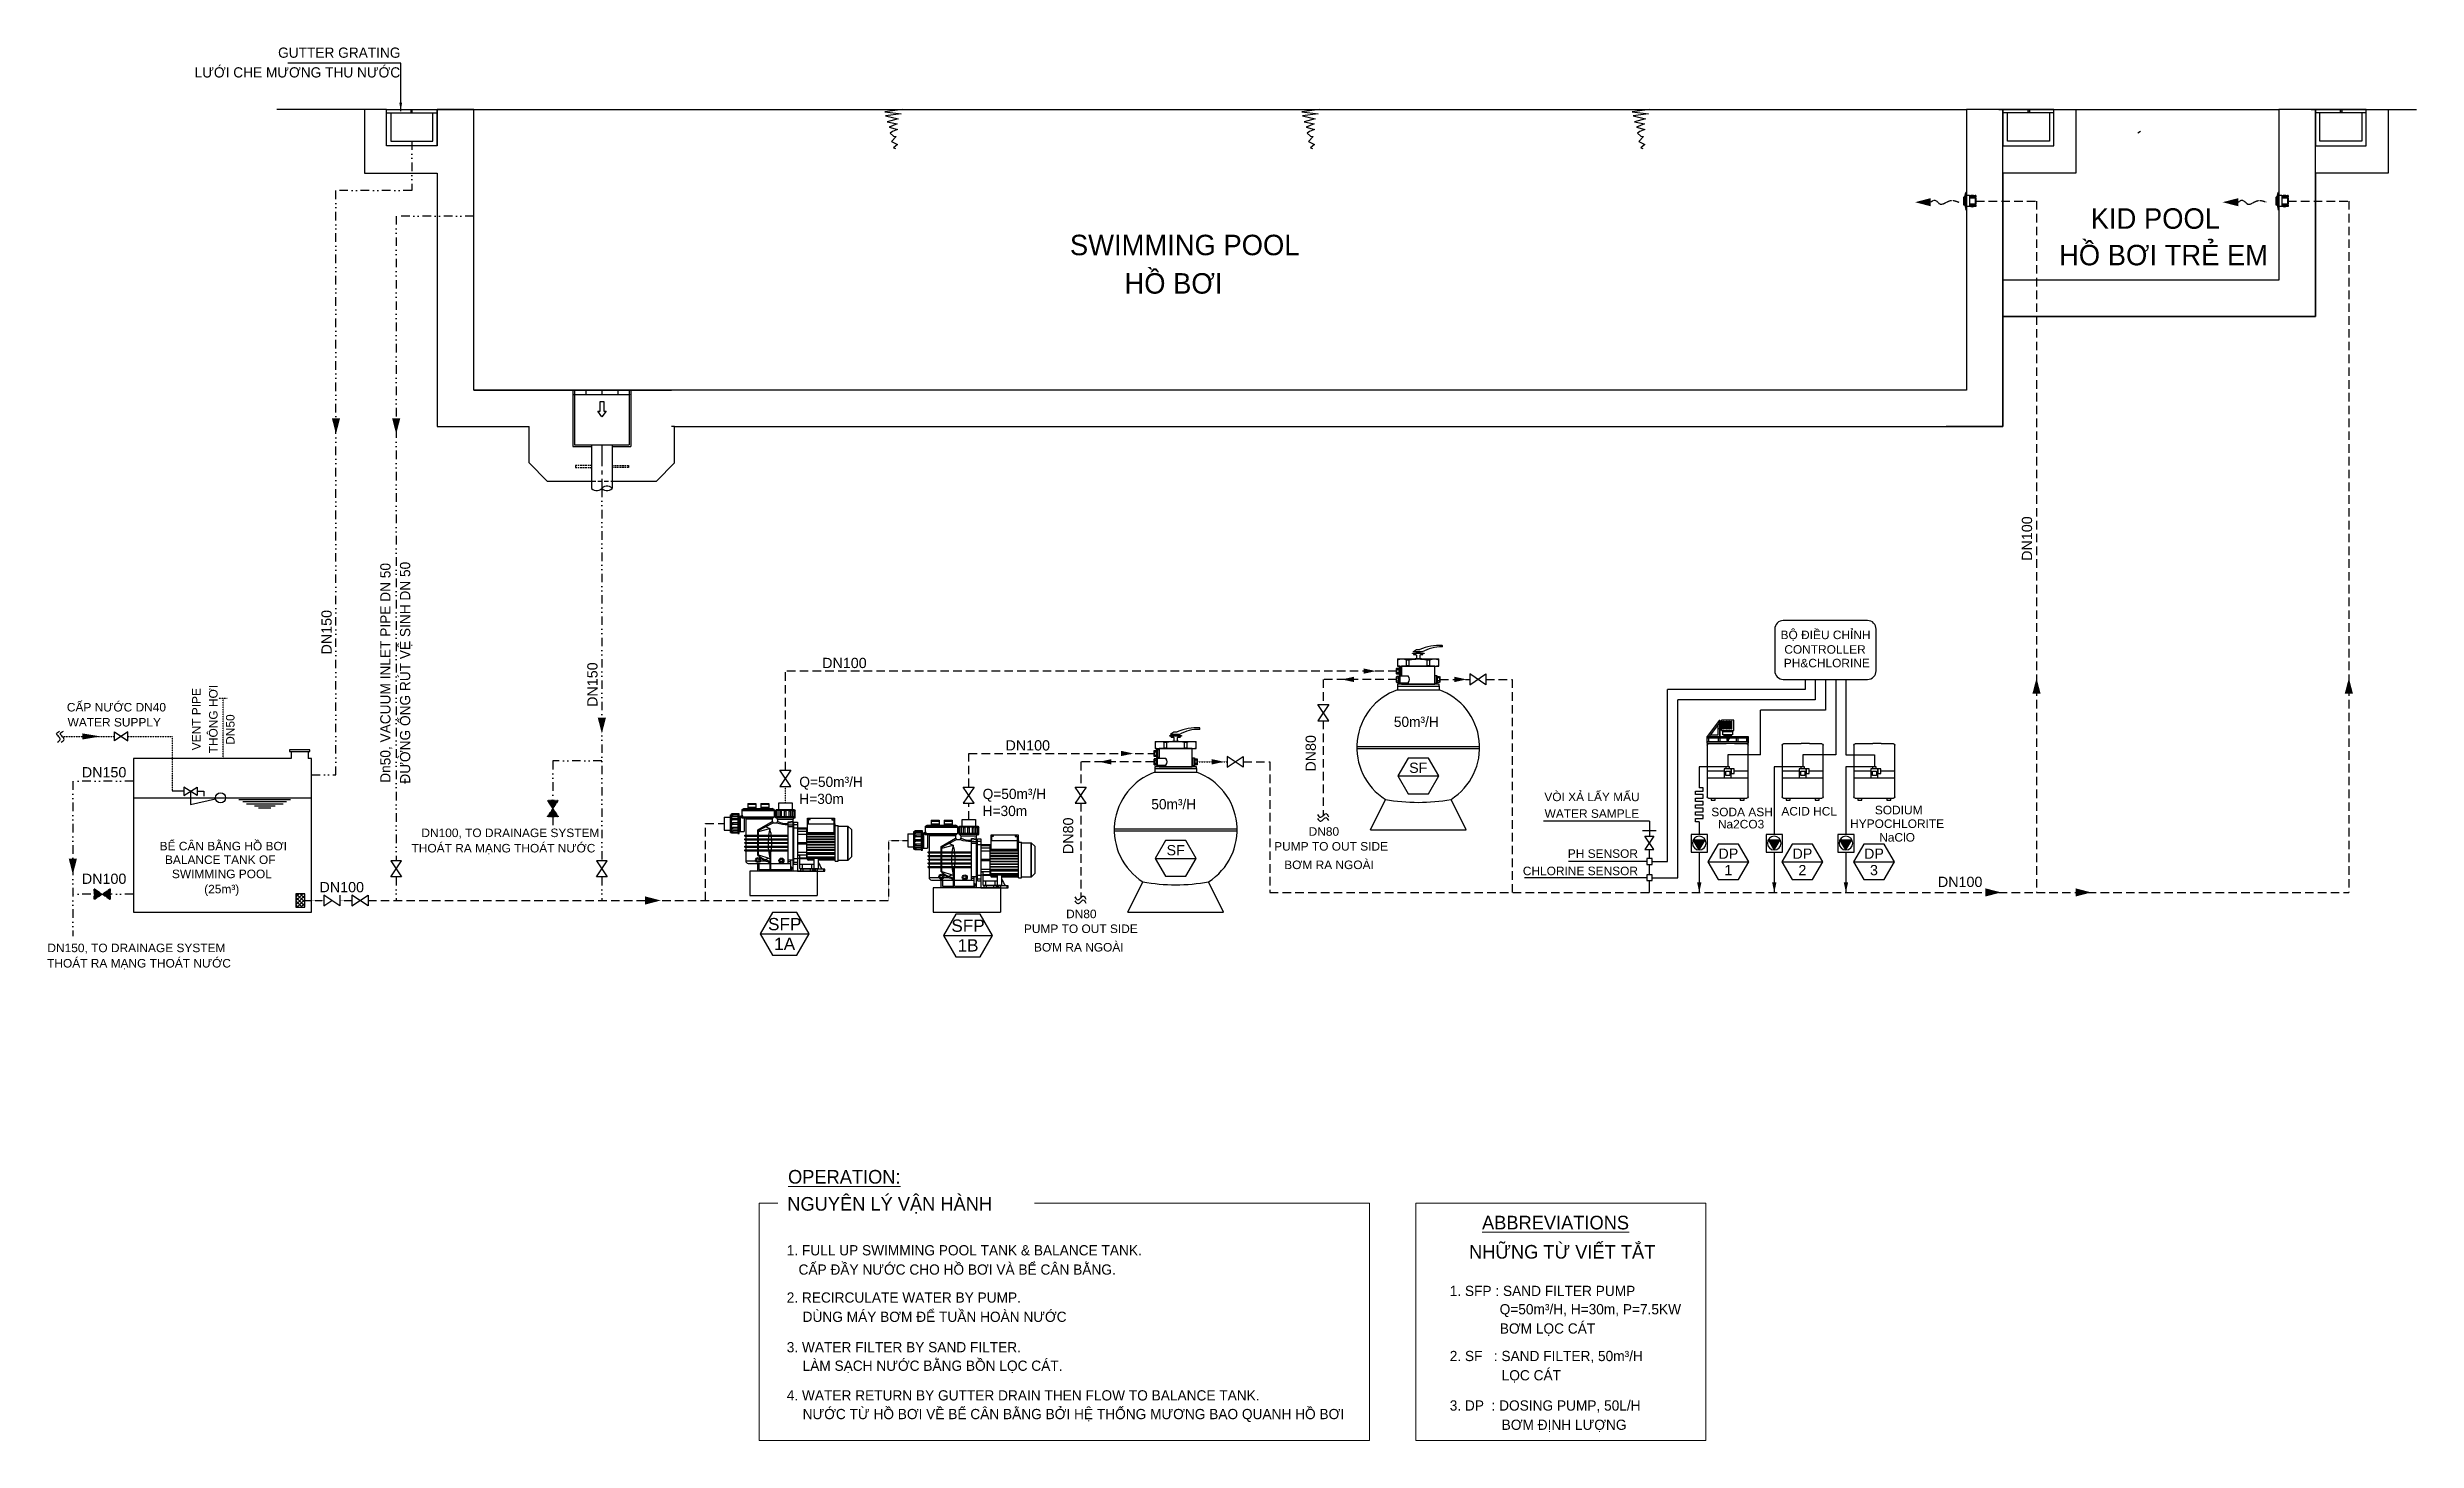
# Model space of a CAD drawing. Header units: millimetres. Extents: x 378902 to 448365, y -243726 to -202886.
import ezdxf
from ezdxf.enums import TextEntityAlignment as Align

# ---------------------------------------------------------------- set-up
doc = ezdxf.new("R2010")
doc.units = ezdxf.units.MM
for name, pattern in [('CENTER', [2, 1.25, -0.25, 0.25, -0.25]), ('DASHED', [0.75, 0.5, -0.25]), ('DIVIDE', [1.25, 0.5, -0.25, 0, -0.25, 0, -0.25]), ('HIDDEN', [0.375, 0.25, -0.125])]:
    doc.linetypes.add(name, pattern=pattern)
for name, color, linetype in [('Layer3', 3, 'Continuous'), ('ME-P-PL-Other', 7, 'Continuous'), ('P-CWL-PRES-3', 3, 'DASHED'), ('P-EQ-30', 30, 'Continuous'), ('P-EQ-TXT-10', 10, 'Continuous'), ('P-TITLE-6', 6, 'Continuous')]:
    doc.layers.add(name, color=color, linetype=linetype)
for name, color, linetype, lineweight in [('P-CWS', 5, 'Continuous', 20), ('P-RWP-30', 30, 'DIVIDE', 30), ('P-Text', 3, 'Continuous', 18)]:
    doc.layers.add(name, color=color, linetype=linetype, lineweight=lineweight)
doc.styles.add('CPG-TEXT', font='arial.ttf')
doc.styles.add('ICIC', font='arial.ttf')
doc.styles.add('Vn-Vni', font='vn_vni.shx', dxfattribs={"width": 0.75})
doc.styles.add('Vni-Avo', font='VAVON_0.TTF')
doc.dimstyles.new('Leader', dxfattribs={"dimscale": 50, "dimtxt": 2, "dimasz": 2, "dimexe": 1, "dimexo": 0.5, "dimgap": 0.5, "dimtad": 1, "dimdec": 0, "dimzin": 0, "dimdsep": 46, "dimtxsty": 'Vn-Vni', "dimcen": 0.09, "dimdle": 1, "dimclrd": 10, "dimclre": 10, "dimclrt": 256, "dimadec": 0, "dimazin": 0, "dimtfac": 1, "dimtdec": 0, "dimtofl": 0, "dimtmove": 0, "dimatfit": 3, "dimfxl": 0.18, "dimtolj": 1, "dimtzin": 0, "dimarcsym": 0})

msp = doc.modelspace()

# ---------------------------------------------------------------- texts
at = {"layer": 'P-Text', "color": 7}
for s, height, style, p in [('LÖÔÙI CHE MÖÔNG THU NÖÔÙC', 300, 'Vni-Avo', (383219, -203768)), ('GUTTER GRATING', 300, 'Vni-Avo', (385666, -203190)), ('KID POOL', 600, 'Vni-Avo', (438810, -208202)), ('SWIMMING POOL', 600, 'Vni-Avo', (408881, -208978)), ('HOÀ BÔI TREÛ EM', 600, 'Vni-Avo', (437882, -209274)), ('HOÀ BÔI ', 600, 'Vni-Avo', (410480, -210104)), ('VÒI XẢ LẤY MẨU ', 250, 'ICIC', (422791, -224981)), ('WATER SAMPLE', 250, 'ICIC', (422798, -225470)), ('SODA ASH ', 250, 'ICIC', (427685, -225424)), ('Na2CO3', 250, 'ICIC', (427879, -225781)), ('ACID HCL', 250, 'ICIC', (429741, -225402)), ('PH SENSOR', 250, 'ICIC', (423479, -226643)), ('CHLORINE SENSOR', 250, 'ICIC', (422160, -227152)), ('%%UOPERATION:', 400, 'Vni-Avo', (400617, -236193)), ('NGUYEÂN LYÙ VAÄN HAØNH', 400, 'Vni-Avo', (400595, -236986)), ('1. FULL UP SWIMMING POOL TANK & BALANCE TANK.', 300, 'Vni-Avo', (400579, -238297)), ('NHÖÕNG TÖØ VIEÁT TAÉT', 400, 'Vni-Avo', (420583, -238392)), ('   CAÁP ÑAÀY NÖÔÙC CHO HOÀ BÔI VAØ BEÅ CAÂN BAÈNG.', 300, 'Vni-Avo', (400590, -238862)), ('2. RECIRCULATE WATER BY PUMP.', 300, 'Vni-Avo', (400579, -239682)), ('1. SFP : SAND FILTER PUMP', 300, 'Vni-Avo', (420017, -239488)), ('DUØNG MAÙY BÔM ÑEÅ TUAÀN HOAØN NÖÔÙC', 300, 'Vni-Avo', (401044, -240247)), ('   BÔM LOÏC CAÙT', 300, 'Vni-Avo', (421151, -240590)), ('3. WATER FILTER BY SAND FILTER.', 300, 'Vni-Avo', (400579, -241138)), ('LAØM SAÏCH NÖÔÙC BAÈNG BOÀN LOÏC CAÙT.', 300, 'Vni-Avo', (401044, -241681)), ('LOÏC CAÙT', 300, 'Vni-Avo', (421540, -241961)), ('4. WATER RETURN BY GUTTER DRAIN THEN FLOW TO BALANCE TANK.', 300, 'Vni-Avo', (400579, -242550)), ('NÖÔÙC TÖØ HOÀ BÔI VEÀ BEÅ CAÂN BAÈNG BÔÛI HEÄ THOÁNG MÖÔNG BAO QUANH HOÀ BÔI', 300, 'Vni-Avo', (401044, -243098)), ('BÔM ÑÒNH LÖÔÏNG', 300, 'Vni-Avo', (421540, -243412))]:
    msp.add_text(s, height=height, dxfattribs=dict(at, style=style)).set_placement(p)
at = {"layer": 'P-Text', "color": 7, "style": 'ICIC'}
for s, height, p in [('DN100', 300, (437090, -217284)), ('DN150', 300, (387236, -220029)), ('DN150', 300, (395031, -221565)), ('VENT PIPE', 250, (383393, -222578)), ('THÔNG HƠI', 250, (383890, -222578)), ('DN50', 250, (384388, -222883)), ('DN80', 300, (416091, -223581)), ('DN80', 300, (408979, -225997))]:
    msp.add_text(s, height=height, rotation=90, dxfattribs=at).set_placement(p, align=Align.CENTER)
at = {"layer": 'P-Text', "color": 7, "style": 'Vni-Avo'}
for s, p in [('Dn50, VACUUM INLET PIPE DN 50', (388961, -224443)), ('ÑÖÔØNG OÁNG RUÙT VEÄ SINH DN 50', (389539, -224469))]:
    msp.add_text(s, height=300, rotation=90, dxfattribs=at).set_placement(p)
at = {"layer": 'P-Text', "color": 7, "style": 'ICIC'}
for s, height, p in [('BỘ ĐIỀU CHỈNH', 250, (431036, -220232)), ('DN100', 300, (402270, -221080)), ('PH&CHLORINE ', 250, (431122, -221059)), ('CONTROLLER', 250, (431020, -220659)), ('CẤP NƯỚC DN40', 250, (380926, -222353)), ('WATER SUPPLY ', 250, (380911, -222793)), ('DN100', 300, (407646, -223496)), ('DN150', 300, (380565, -224284)), ('DN80', 250, (416327, -225996)), ('HYPOCHLORITE', 250, (433134, -225767)), ('SODIUM ', 250, (433228, -225367)), ('BỂ CÂN BẰNG HỒ BƠI ', 250, (384108, -226424)), ('THOÁT RA MẠNG THOÁT NƯỚC', 250, (392273, -226485)), ('DN100, TO DRAINAGE SYSTEM', 250, (392477, -226035)), ('PUMP TO OUT SIDE', 250, (416539, -226431)), ('NaClO', 250, (433133, -226167)), ('DN100', 300, (380565, -227406)), ('BALANCE TANK OF ', 250, (384018, -226824)), ('SWIMMING POOL', 250, (384018, -227239)), ('BƠM RA NGOÀI', 250, (416478, -226973)), ('(25m³)', 250, (384013, -227684)), ('DN100', 300, (387533, -227652)), ('DN100', 300, (434982, -227497)), ('DN80', 250, (409216, -228412)), ('DN150, TO DRAINAGE SYSTEM', 250, (381512, -229408)), ('PUMP TO OUT SIDE', 250, (409201, -228847)), ('BƠM RA NGOÀI', 250, (409141, -229389)), ('THOÁT RA MẠNG THOÁT NƯỚC', 250, (381588, -229858))]:
    msp.add_text(s, height=height, dxfattribs=at).set_placement(p, align=Align.CENTER)
at = {"layer": 'P-Text', "color": 0, "style": 'Vni-Avo'}
for s, p in [('50m³/H', (418379, -222806)), ('Q=50m³/H', (400948, -224565)), ('H=30m', (400948, -225063)), ('Q=50m³/H', (406323, -224919)), ('50m³/H', (411268, -225221)), ('H=30m', (406323, -225418)), ('Q=50m³/H, H=30m, P=7.5KW', (421481, -240025)), ('2. SF   : SAND FILTER, 50m³/H', (420017, -241396)), ('3. DP  : DOSING PUMP, 50L/H', (420017, -242847))]:
    msp.add_text(s, height=300, dxfattribs=at).set_placement(p)
at = {"layer": 'P-Text', "color": 7, "insert": (420221, -237135), "char_height": 400, "attachment_point": 1, "style": 'Vni-Avo'}
msp.add_mtext('     {\\LABBREVIATIONS}', dxfattribs=at)

# ---------------------------------------------------------------- blocks, each defined once
blk = doc.blocks.new('*U22')
for p, q in [((-200, 693), (-400, 346)), ((200, 693), (-200, 693)), ((400, 346), (200, 693)), ((-400, 346), (400, 346)), ((-400, 346), (-200, 0)), ((-400, 346), (153, 346)), ((-200, 0), (200, 0)), ((200, 0), (400, 346))]:
    blk.add_line(p, q)
at = {"color": 1, "style": 'CPG-TEXT'}
blk.add_attdef('DESIGNATION', text='', height=200, dxfattribs=at).set_placement((0, 346), align=Align.BOTTOM_CENTER)
blk.add_attdef('NUM', text='', height=200, dxfattribs=at).set_placement((0, 285), align=Align.TOP_CENTER)
blk = doc.blocks.new('PUMC1.1')
for p, q in [((-1447, 1915), (-1293, 1915)), ((-1447, 1915), (-1447, 1594)), ((-1293, 1969), (-1271, 1969)), ((-1293, 1539), (-1293, 1969)), ((-1118, 1990), (-1271, 1990)), ((-1271, 1519), (-1271, 1990)), ((-1086, 1990), (-1118, 1990)), ((-1118, 1990), (-1118, 1514)), ((-1086, 1514), (-1086, 1990)), ((-1086, 1939), (-1042, 1939)), ((-1054, 1562), (-1054, 1939)), ((-1042, 1939), (-1013, 1964)), ((-1042, 1939), (-1019, 1894)), ((-1019, 1894), (-994, 1919)), ((-1019, 1894), (-253, 1894)), ((-1013, 2100), (-971, 2127)), ((-1013, 1964), (-1013, 2100)), ((-1013, 2100), (-228, 2100)), ((-1013, 2078), (-228, 2078)), ((-1013, 1964), (-994, 1919)), ((-994, 1919), (-228, 1919)), ((-971, 2127), (-276, 2127)), ((-960, 1894), (-960, 1562)), ((-923, 1872), (-923, 1472)), ((-923, 1872), (-278, 1872)), ((-871, 2247), (-680, 2247)), ((-871, 2247), (-871, 2127)), ((-871, 2226), (-680, 2226)), ((-871, 2158), (-680, 2158)), ((-680, 2247), (-680, 2127)), ((-625, 1602), (-278, 1804)), ((-625, 1582), (-255, 1777)), ((-553, 2247), (-363, 2247)), ((-553, 2247), (-553, 2127)), ((-553, 2226), (-363, 2226)), ((-553, 2158), (-363, 2158)), ((-363, 2247), (-363, 2127)), ((-278, 1894), (-278, 1804)), ((-278, 1804), (-255, 1777)), ((-228, 2100), (-276, 2127)), ((-255, 1777), (-162, 1777)), ((-253, 1894), (-228, 1919)), ((-228, 2100), (-228, 1919)), ((-193, 2078), (-171, 2101)), ((-193, 1893), (-193, 2078)), ((-193, 2069), (-169, 2069)), ((-193, 1930), (288, 1930)), ((-193, 1906), (288, 1906)), ((-153, 1893), (-193, 1893)), ((-171, 2101), (266, 2101)), ((-169, 2069), (-154, 2085)), ((-169, 1930), (-169, 2069)), ((-162, 1777), (-141, 1807)), ((-154, 2085), (276, 2085)), ((-153, 1866), (-153, 1893)), ((-153, 1866), (242, 1866)), ((-141, 1807), (-141, 1865)), ((-119, 2261), (211, 2261)), ((-119, 2104), (-119, 2261)), ((112, 1801), (235, 1813)), ((112, 778), (112, 1801)), ((112, 1770), (235, 1780)), ((211, 2261), (211, 2101)), ((235, 598), (235, 1866)), ((235, 1780), (255, 1780)), ((242, 1866), (242, 1893)), ((242, 1893), (288, 1893)), ((255, 1787), (343, 1787)), ((255, 766), (255, 1787)), ((266, 2101), (288, 2066)), ((288, 1893), (288, 2066)), ((343, 1787), (343, 592)), ((589, 1536), (589, 1890)), ((589, 1890), (1249, 1890)), ((589, 1853), (650, 1853)), ((589, 1752), (1257, 1752)), ((610, 1752), (610, 1853)), ((632, 1890), (632, 1853)), ((650, 1853), (650, 1890)), ((1183, 1890), (1183, 1849)), ((1183, 1849), (1249, 1849)), ((1202, 1890), (1202, 1849)), ((1232, 1849), (1232, 1752)), ((1235, 1536), (1235, 1752)), ((1249, 1890), (1249, 1752)), ((1257, 1752), (1257, 1706)), ((-1447, 1594), (-1293, 1594)), ((-1293, 1539), (-1271, 1539)), ((-1118, 1519), (-1271, 1519)), ((-1118, 1514), (-1086, 1514)), ((-1086, 1562), (-960, 1562)), ((-948, 1451), (-948, 1472)), ((-948, 1361), (-948, 1383)), ((-948, 1275), (-948, 1296)), ((-948, 1181), (-948, 1202)), ((-948, 1202), (-288, 1202)), ((-923, 1451), (-923, 1383)), ((-923, 1361), (-923, 1296)), ((-923, 1275), (-923, 1202)), ((-923, 1181), (-923, 1112)), ((-625, 1472), (-625, 1602)), ((-625, 1383), (-625, 1451)), ((-625, 1296), (-625, 1361)), ((-625, 1202), (-625, 1275)), ((-625, 1112), (-625, 1181)), ((-611, 1560), (-337, 1636)), ((-611, 1472), (-611, 1560)), ((-611, 1383), (-611, 1451)), ((-611, 1296), (-611, 1361)), ((-611, 1202), (-611, 1275)), ((-611, 1112), (-611, 1181)), ((-465, 1695), (-337, 1636)), ((112, 1725), (235, 1725)), ((112, 1684), (235, 1684)), ((235, 1720), (255, 1720)), ((235, 1674), (255, 1674)), ((255, 1736), (343, 1736)), ((255, 1650), (567, 1650)), ((343, 1629), (567, 1629)), ((343, 1569), (567, 1569)), ((343, 1499), (567, 1499)), ((343, 1293), (567, 1293)), ((343, 1258), (567, 1258)), ((567, 901), (567, 1650)), ((567, 1536), (1261, 1536)), ((582, 1510), (582, 1497)), ((582, 1446), (582, 1433)), ((582, 1382), (582, 1369)), ((582, 1315), (582, 1301)), ((582, 1249), (582, 1236)), ((582, 1182), (582, 1169)), ((1250, 1510), (1250, 1497)), ((1250, 1446), (1250, 1433)), ((1250, 1382), (1250, 1369)), ((1250, 1315), (1250, 1301)), ((1250, 1249), (1250, 1236)), ((1250, 1182), (1250, 1169)), ((1257, 1706), (1337, 1706)), ((1261, 836), (1261, 1706)), ((1337, 836), (1337, 1706)), ((1337, 1695), (1574, 1695)), ((1560, 1695), (1560, 854)), ((1574, 1695), (1660, 1608)), ((1574, 1695), (1574, 854)), ((1660, 1608), (1660, 941)), ((-948, 1090), (-948, 1112)), ((-923, 1090), (-923, 847)), ((-865, 778), (-335, 778)), ((-824, 592), (-824, 0)), ((824, 592), (-824, 592)), ((-639, 778), (-639, 598)), ((-639, 598), (235, 598)), ((-625, 984), (-625, 1090)), ((-611, 995), (-611, 1090)), ((-611, 995), (-359, 911)), ((-600, 778), (-600, 634)), ((-600, 634), (-335, 634)), ((-453, 877), (-359, 911)), ((-359, 911), (-335, 911)), ((-335, 1073), (-307, 1061)), ((-335, 1073), (-335, 598)), ((-307, 633), (-307, 1061)), ((-307, 778), (112, 778)), ((-307, 633), (199, 633)), ((-219, 633), (-219, 598)), ((-158, 633), (-158, 598)), ((112, 870), (235, 870)), ((112, 830), (178, 830)), ((112, 778), (123, 772)), ((178, 772), (123, 772)), ((178, 633), (178, 870)), ((199, 689), (178, 689)), ((199, 663), (178, 663)), ((199, 633), (199, 689)), ((255, 878), (235, 878)), ((255, 833), (235, 833)), ((255, 772), (235, 772)), ((255, 901), (343, 901)), ((255, 814), (343, 814)), ((255, 766), (343, 766)), ((343, 1053), (567, 1053)), ((343, 989), (567, 989)), ((395, 973), (343, 973)), ((343, 911), (395, 911)), ((343, 592), (1009, 592)), ((395, 655), (395, 973)), ((395, 922), (567, 922)), ((395, 901), (567, 901)), ((395, 761), (745, 761)), ((414, 641), (395, 655)), ((395, 655), (853, 655)), ((414, 641), (414, 592)), ((1009, 641), (414, 641)), ((453, 761), (453, 655)), ((478, 592), (478, 641)), ((581, 900), (581, 1011)), ((582, 1119), (582, 1105)), ((582, 1049), (582, 1036)), ((745, 858), (599, 858)), ((651, 641), (651, 592)), ((682, 761), (682, 655)), ((711, 641), (711, 592)), ((739, 641), (739, 592)), ((745, 655), (745, 902)), ((773, 641), (773, 592)), ((824, 641), (824, 592)), ((824, 592), (824, 0)), ((853, 655), (853, 902)), ((1261, 858), (853, 858)), ((976, 641), (976, 592)), ((1009, 592), (1009, 641)), ((1250, 1119), (1250, 1105)), ((1250, 1049), (1250, 1036)), ((1261, 836), (1337, 836)), ((1574, 854), (1337, 854)), ((1574, 854), (1660, 941)), ((-824, 0), (824, 0))]:
    blk.add_line(p, q)
at = {"color": 8}
for p, q in [((-1118, 1965), (-1251, 1965)), ((-1251, 1965), (-1251, 1928)), ((-1118, 1928), (-1251, 1928)), ((-1118, 1880), (-1251, 1880)), ((-1251, 1880), (-1251, 1843)), ((-1118, 1843), (-1251, 1843)), ((-1118, 1770), (-1251, 1770)), ((-1251, 1770), (-1251, 1733)), ((-135, 1930), (-135, 2085)), ((-86, 1930), (-86, 2065)), ((-86, 2065), (-46, 2065)), ((-46, 1930), (-46, 2065)), ((24, 2065), (65, 2065)), ((24, 1930), (24, 2065)), ((65, 1930), (65, 2065)), ((136, 2065), (177, 2065)), ((136, 1930), (136, 2065)), ((177, 1930), (177, 2065)), ((221, 2065), (262, 2065)), ((221, 1930), (221, 2065)), ((262, 1930), (262, 2065)), ((288, 2066), (264, 2066)), ((264, 1930), (264, 2066)), ((-1118, 1733), (-1251, 1733)), ((-1118, 1659), (-1251, 1659)), ((-1251, 1659), (-1251, 1622)), ((-1118, 1622), (-1251, 1622)), ((-1118, 1576), (-1251, 1576)), ((-1251, 1576), (-1251, 1539)), ((-1118, 1539), (-1251, 1539)), ((-948, 1472), (112, 1472)), ((-948, 1451), (112, 1451)), ((-948, 1383), (112, 1383)), ((-948, 1361), (112, 1361)), ((-948, 1296), (112, 1296)), ((-948, 1275), (112, 1275)), ((-948, 1181), (112, 1181)), ((-288, 1202), (112, 1202)), ((582, 1510), (1250, 1510)), ((582, 1497), (1250, 1497)), ((582, 1446), (1250, 1446)), ((582, 1433), (1250, 1433)), ((582, 1382), (1250, 1382)), ((582, 1369), (1250, 1369)), ((582, 1315), (1250, 1315)), ((582, 1301), (1250, 1301)), ((582, 1249), (1250, 1249)), ((582, 1236), (1250, 1236)), ((582, 1182), (1250, 1182)), ((582, 1169), (1250, 1169)), ((-948, 1112), (112, 1112)), ((-948, 1090), (112, 1090)), ((-923, 847), (-680, 847)), ((-657, 847), (-595, 847)), ((-565, 847), (-448, 847)), ((-87, 833), (-24, 833)), ((581, 1011), (1261, 1011)), ((1261, 902), (581, 902)), ((582, 1119), (1250, 1119)), ((582, 1105), (1250, 1105)), ((582, 1049), (1250, 1049)), ((582, 1036), (1250, 1036)), ((584, 946), (1261, 946)), ((745, 873), (603, 873)), ((1261, 873), (853, 873))]:
    blk.add_line(p, q, dxfattribs=at)
for centre in [(-622, 865), (-52, 851)]:
    blk.add_circle(centre, 60.4)
for centre in [(-626, 864), (-56, 850)]:
    blk.add_circle(centre, 35.9, dxfattribs=at)
for centre, radius, start, end in [((-1253, 1947), 18.6, 84.11853, 275.88147), ((-1253, 1862), 18.6, 84.11853, 275.88147), ((-1253, 1751), 18.6, 84.11853, 275.88147), ((-66, 2062), 20.7, 8.97874, 171.02126), ((44, 2062), 20.7, 8.97874, 171.02126), ((156, 2062), 20.7, 8.97874, 171.02126), ((241, 2062), 20.7, 8.97874, 171.02126), ((-1253, 1641), 18.6, 84.11853, 275.88147), ((-1253, 1557), 18.6, 84.11853, 275.88147)]:
    blk.add_arc(centre, radius, start, end, dxfattribs=at)
for centre, radius, start, end in [((-1118, 1990), 0.0223, 90, 180), ((57, 2292), 560, 246.96179, 275.59677), ((42, 2146), 386, 241.71058, 280.41532), ((1243, 1277), 1620, 177.02038, 179.32343), ((1243, 1277), 1620, 180.08133, 182.65598), ((1243, 1277), 1620, 173.85309, 176.26119), ((1243, 1277), 1620, 183.41493, 185.86084), ((1243, 1277), 1620, 167.20512, 173.09026), ((-1492, 1287), 1207, 8.81491, 16.79927), ((-1492, 1287), 1207, 351.64541, 354.94044), ((-1492, 1287), 1207, 4.54765, 7.78686), ((-1492, 1287), 1207, 0.43611, 3.52784), ((-1492, 1287), 1207, 355.96094, 359.41883), ((-853, 847), 70.2, 180.56929, 259.68578), ((-259, 1272), 465, 218.15436, 252.76408), ((-161, 1534), 719, 229.89712, 252.43057), ((-447, 700), 137, 34.82625, 68.26269), ((-423, 761), 98.2, 26.155, 62.82622), ((1243, 1277), 1620, 186.62324, 193.06262), ((-1492, 1287), 1207, 349.21552, 350.61582), ((611, 889), 32.1, 155.78165, 249.31927), ((609, 900), 27.5, 176.93316, 258.11894), ((2902, 1693), 2232, 203.38879, 208.13586)]:
    blk.add_arc(centre, radius, start, end)
blk = doc.blocks.new('A$C26BD33A2')
for p, q in [((-32, 0), (-49, 0)), ((-39, 0), (-39, -7)), ((-32, 0), (-32, -56)), ((27, 0), (-27, 0)), ((-27, 0), (-27, -56)), ((49, 0), (32, 0)), ((39, 0), (39, -7)), ((81, -81), (-81, -81)), ((-39, -96), (-75, -88)), ((74, -88), (-74, -88)), ((-49, 0), (-49, -7)), ((-39, -7), (-49, -7)), ((-49, -56), (-49, -81)), ((49, -56), (-49, -56)), ((39, -96), (-39, -96)), ((33, -108), (-33, -108)), ((27, -7), (-27, -7)), ((27, 0), (27, -56)), ((32, 0), (32, -56)), ((49, -7), (39, -7)), ((39, -96), (75, -88)), ((49, 0), (49, -7)), ((49, -56), (49, -81)), ((81, -81), (81, -81))]:
    blk.add_line(p, q)
for centre, radius, start, end in [((-74, -81), 7.35, 180, 270), ((31, -32), 83.5, 162.9385, 197.0615), ((6, -32), 51.1, 151.3457, 208.6543), ((-18, -92), 21, 189.0318, 227.7063), ((18, -92), 21, 312.2937, 350.9682), ((-6, -32), 51.1, 331.3457, 28.6543), ((-31, -32), 83.5, 342.9385, 17.0615), ((74, -81), 7.35, 270, 0)]:
    blk.add_arc(centre, radius, start, end)
blk = doc.blocks.new('SAND1.2')
for p, q in [((92, 5005), (-92, 5005)), ((-42, 5283), (48, 5283)), ((-629, 4738), (-634, 4728)), ((-629, 4319), (-634, 4329)), ((-628, 4695), (-570, 4695)), ((-628, 4606), (-570, 4606)), ((-628, 4451), (-570, 4451)), ((-628, 4362), (-570, 4362)), ((-610, 4210), (610, 4210)), ((-610, 4210), (-610, 4104)), ((628, 4451), (570, 4451)), ((628, 4362), (570, 4362)), ((610, 4210), (610, 4104)), ((629, 4319), (634, 4329)), ((-610, 4104), (610, 4104)), ((-1800, 2441), (1800, 2441)), ((-1800, 2380), (1800, 2380)), ((-1403, 0), (-963, 889)), ((1403, 0), (963, 889)), ((-1403, 0), (1403, 0))]:
    blk.add_line(p, q)
for points in [[(-603, 5005), (603, 5005)], [(-603, 5005), (-603, 4794), (603, 4794), (603, 5005)], [(-340, 4818), (-340, 4981)], [(-261, 4818), (-261, 4981)], [(261, 4818), (261, 4981)], [(340, 4818), (340, 4981)], [(-629, 4563), (-634, 4573), (-634, 4728), (-634, 4573)], [(-629, 4494), (-634, 4484), (-634, 4329), (-634, 4484)], [(-570, 4740), (-570, 4561)], [(-570, 4317), (-570, 4496)], [(-488, 4300), (-488, 4263), (488, 4263), (488, 4794), (-488, 4794), (-488, 4513)], [(570, 4317), (570, 4496)], [(629, 4494), (634, 4484), (634, 4329), (634, 4484)]]:
    blk.add_lwpolyline(points)
for points in [[(-603, 4981, -0.186845), (-340, 4981), (-261, 4981, -0.094043), (261, 4981), (340, 4981, -0.186845), (603, 4981)], [(116, 5210), (-139, 5210), (-139, 5229), (-53, 5281, -0.098969), (-42, 5283)], [(55, 5005), (55, 5115, -0.414214), (73, 5133), (132, 5133, 0.414214), (139, 5141), (139, 5163), (-139, 5163), (-139, 5141, 0.414214), (-132, 5133), (-73, 5133, -0.414214), (-55, 5115), (-55, 5005)], [(-570, 4561), (-628, 4561, -0.295391), (-628, 4606, -0.147477), (-628, 4695, -0.295391), (-628, 4740), (-570, 4740)], [(-570, 4496), (-628, 4496, 0.295391), (-628, 4451, 0.147477), (-628, 4362, 0.295391), (-628, 4317), (-570, 4317)], [(-603, 4818, 0.186845), (-340, 4818), (-261, 4818, 0.094043), (261, 4818), (340, 4818, 0.186845), (603, 4818)], [(-291, 4307, -0.414214), (-298, 4300), (-542, 4300), (-542, 4513), (-298, 4513, -0.414214), (-291, 4506)], [(570, 4496), (628, 4496, -0.295391), (628, 4451, -0.147477), (628, 4362, -0.295391), (628, 4317), (570, 4317)]]:
    blk.add_lwpolyline(points, format="xyb")
for points in [[(-172, 5163), (-172, 5174), (172, 5174), (172, 5163)], [(-48, 5174), (-48, 5210), (48, 5210), (48, 5174)], [(-610, 4210), (610, 4210), (610, 4263), (-610, 4263)], [(-542, 4544), (-542, 4757), (-549, 4757), (-570, 4747), (-570, 4554), (-549, 4544)], [(-542, 4513), (-542, 4300), (-549, 4300), (-570, 4310), (-570, 4503), (-549, 4513)], [(542, 4513), (542, 4300), (549, 4300), (570, 4310), (570, 4503), (549, 4513)]]:
    blk.add_lwpolyline(points, close=True)
for points in [[(-542, 4757), (-542, 4544), (-495, 4544, 0.414214), (-488, 4551), (-488, 4750, 0.414214), (-495, 4757)], [(542, 4300), (542, 4513), (495, 4513, 0.414214), (488, 4506), (488, 4307, 0.414214), (495, 4300)]]:
    blk.add_lwpolyline(points, format="xyb", close=True)
for centre, radius, start, end in [((620, 4001), 1404, 86.57778, 114.04202), ((675, 4227), 1131, 88.69224, 119.60826), ((684, 5381), 29, 305.81394, 47.52802), ((-410, 4406), 156, 320.07591, 39.92409), ((0, 2410), 1800, 109.81493, 237.66981), ((0, 2410), 1800, 302.33019, 70.18507), ((0, 6159), 5357, 259.64857, 280.35143)]:
    blk.add_arc(centre, radius, start, end)
blk = doc.blocks.new('VV3')
blk.add_lwpolyline([(4, 1.25), (4, -1.25), (0, 1.25), (0, -1.25), (4, 1.25)])
blk = doc.blocks.new('flv0102')
for points in [[(782.73, 246.48), (780.43, 246.48)], [(784.04, 246.48), (784.04, 243.87), (788.95, 244.96)], [(785.34, 246.48), (786.65, 246.48), (786.65, 245.5)]]:
    blk.add_lwpolyline(points)
blk.add_circle((789.91, 245.18), 0.978)
at = {"xscale": 0.6522569947384227, "yscale": 0.6522569947384227, "zscale": 0.6522569947384227}
blk.add_blockref('VV3', (782.73, 246.48), dxfattribs=at)
blk = doc.blocks.new('PH')
for p, q in [((-600, 40), (-600, 1560)), ((-560, 1600), (-200, 1600)), ((-200, 1605), (-45, 1605)), ((-200, 1605), (-200, 1600)), ((45, 1620), (-45, 1620)), ((-45, 1605), (-45, 1620)), ((45, 1605), (45, 1620)), ((200, 1605), (45, 1605)), ((200, 1605), (200, 1600)), ((200, 1600), (560, 1600)), ((600, 1560), (600, 40)), ((-187, 809), (-600, 809)), ((-187, 867), (-101, 867)), ((-187, 731), (-187, 867)), ((-101, 731), (-187, 731)), ((-101, 867), (-101, 731)), ((-101, 597), (-101, 867)), ((-101, 867), (101, 867)), ((52, 797), (-64, 797)), ((-64, 797), (-64, 671)), ((45, 927), (-45, 927)), ((-45, 927), (-45, 867)), ((-45, 867), (45, 867)), ((0, 1272), (0, 927)), ((45, 867), (45, 927)), ((52, 671), (52, 797)), ((101, 867), (101, 597)), ((600, 809), (101, 809)), ((600, 809), (101, 809)), ((600, 597), (-600, 597)), ((560, 0), (-560, 0)), ((-484, -60), (-484, 0)), ((-364, 0), (-364, -60)), ((101, 597), (-101, 597)), ((-64, 671), (52, 671)), ((364, -60), (364, 0)), ((484, 0), (484, -60)), ((-364, -60), (-484, -60)), ((484, -60), (364, -60))]:
    blk.add_line(p, q)
for centre, start, end in [((-560, 1560), 90, 180), ((560, 1560), 0, 90), ((-560, 40), 180, 270), ((560, 40), 270, 0)]:
    blk.add_arc(centre, 40, start, end)
blk = doc.blocks.new('CHLORINE')
for p, q in [((-600, 40), (-600, 1560)), ((-560, 1600), (-200, 1600)), ((-200, 1605), (-200, 1600)), ((-200, 1605), (-45, 1605)), ((-45, 1605), (-45, 1620)), ((45, 1620), (-45, 1620)), ((45, 1605), (45, 1620)), ((200, 1605), (45, 1605)), ((200, 1605), (200, 1600)), ((200, 1600), (560, 1600)), ((600, 1560), (600, 40)), ((-187, 809), (-600, 809)), ((-187, 731), (-187, 867)), ((-187, 867), (-101, 867)), ((-101, 731), (-187, 731)), ((-101, 867), (101, 867)), ((-101, 597), (-101, 867)), ((-101, 867), (-101, 731)), ((-64, 797), (-64, 671)), ((52, 797), (-64, 797)), ((-45, 927), (-45, 867)), ((45, 927), (-45, 927)), ((-45, 867), (45, 867)), ((0, 1272), (0, 927)), ((45, 867), (45, 927)), ((52, 671), (52, 797)), ((101, 867), (101, 597)), ((600, 809), (101, 809)), ((600, 809), (101, 809)), ((600, 597), (-600, 597)), ((560, 0), (-560, 0)), ((-484, -60), (-484, 0)), ((-364, 0), (-364, -60)), ((101, 597), (-101, 597)), ((-64, 671), (52, 671)), ((364, -60), (364, 0)), ((484, 0), (484, -60)), ((-364, -60), (-484, -60)), ((484, -60), (364, -60))]:
    blk.add_line(p, q)
for centre, start, end in [((-560, 1560), 90, 180), ((560, 1560), 0, 90), ((-560, 40), 180, 270), ((560, 40), 270, 0)]:
    blk.add_arc(centre, 40, start, end)
blk = doc.blocks.new('FLO')
for p, q in [((-177, 1986), (-177, 2286)), ((-177, 2286), (183, 2286)), ((-105, 2256), (-112, 2256)), ((-112, 2256), (-112, 2022)), ((-105, 2022), (-105, 2256)), ((-53, 2256), (-60, 2256)), ((-60, 2256), (-60, 2022)), ((-53, 2022), (-53, 2256)), ((-3, 2256), (-10, 2256)), ((-10, 2256), (-10, 2022)), ((-3, 2022), (-3, 2256)), ((44, 2256), (36, 2256)), ((36, 2256), (36, 2022)), ((44, 2022), (44, 2256)), ((88, 2256), (81, 2256)), ((81, 2256), (81, 2022)), ((88, 2022), (88, 2256)), ((131, 2256), (124, 2256)), ((124, 2256), (124, 2022)), ((131, 2022), (131, 2256)), ((183, 2286), (183, 1986)), ((183, 2204), (204, 2204)), ((264, 2229), (199, 2229)), ((204, 2260), (204, 2136)), ((219, 2260), (204, 2260)), ((204, 2136), (204, 2011)), ((219, 2260), (219, 2136)), ((219, 2136), (219, 2011)), ((230, 2287), (230, 1815)), ((236, 2287), (230, 2287)), ((236, 2287), (236, 1815)), ((236, 2287), (600, 1815)), ((236, 2213), (543, 1815)), ((277, 1860), (277, 2159)), ((600, 1815), (-600, 1815)), ((-600, 1815), (-600, 1610)), ((-600, 1610), (-600, 1815)), ((600, 1770), (-600, 1770)), ((600, 1770), (-600, 1770)), ((-600, 1655), (600, 1655)), ((-600, 1610), (600, 1610)), ((-600, 40), (-600, 1560)), ((-560, 1600), (-200, 1600)), ((-555, 1770), (-555, 1655)), ((-295, 1770), (-295, 1655)), ((-250, 1770), (-250, 1655)), ((-200, 1605), (-45, 1605)), ((-200, 1605), (-200, 1600)), ((183, 1986), (-177, 1986)), ((143, 1959), (-138, 1959)), ((-138, 1959), (-138, 1855)), ((-138, 1855), (143, 1855)), ((-112, 2022), (-105, 2022)), ((107, 1986), (-102, 1986)), ((-102, 1986), (-102, 1959)), ((-102, 1959), (107, 1959)), ((107, 1855), (-102, 1855)), ((-102, 1855), (-102, 1829)), ((-102, 1829), (107, 1829)), ((-60, 2022), (-53, 2022)), ((-45, 1605), (-45, 1610)), ((-42, 1742), (-42, 1750)), ((-42, 1750), (-42, 1731)), ((-40, 1750), (-40, 1742)), ((-26, 1742), (-40, 1742)), ((-26, 1740), (-40, 1740)), ((-40, 1740), (-40, 1731)), ((-26, 1697), (-26, 1757)), ((-26, 1757), (26, 1757)), ((26, 1697), (-26, 1697)), ((-18, 1829), (-18, 1815)), ((-18, 1770), (-18, 1757)), ((-18, 1697), (-18, 1655)), ((-10, 2022), (-3, 2022)), ((18, 1829), (18, 1815)), ((18, 1770), (18, 1757)), ((18, 1697), (18, 1655)), ((26, 1757), (26, 1697)), ((36, 2022), (44, 2022)), ((45, 1605), (45, 1610)), ((200, 1605), (45, 1605)), ((81, 2022), (88, 2022)), ((107, 1959), (107, 1986)), ((107, 1829), (107, 1855)), ((124, 2022), (131, 2022)), ((143, 1855), (143, 1959)), ((183, 2067), (204, 2067)), ((264, 2043), (199, 2043)), ((200, 1605), (200, 1600)), ((200, 1600), (560, 1600)), ((219, 2011), (204, 2011)), ((230, 1815), (236, 1815)), ((232, 1770), (232, 1655)), ((508, 1860), (277, 1860)), ((277, 1770), (277, 1655)), ((555, 1655), (555, 1770)), ((600, 1610), (600, 1815)), ((600, 1560), (600, 40)), ((-187, 809), (-600, 809)), ((-187, 867), (-101, 867)), ((-187, 731), (-187, 867)), ((-101, 731), (-187, 731)), ((-101, 867), (-101, 731)), ((-101, 597), (-101, 867)), ((-101, 867), (101, 867)), ((52, 797), (-64, 797)), ((-64, 797), (-64, 671)), ((45, 927), (-45, 927)), ((-45, 927), (-45, 867)), ((-45, 867), (45, 867)), ((0, 1272), (0, 927)), ((45, 867), (45, 927)), ((52, 671), (52, 797)), ((101, 867), (101, 597)), ((600, 809), (101, 809)), ((600, 809), (101, 809)), ((600, 597), (-600, 597)), ((560, 0), (-560, 0)), ((-484, -60), (-484, 0)), ((-364, 0), (-364, -60)), ((101, 597), (-101, 597)), ((-64, 671), (52, 671)), ((364, -60), (364, 0)), ((484, 0), (484, -60)), ((-364, -60), (-484, -60)), ((484, -60), (364, -60))]:
    blk.add_line(p, q)
for centre, radius, start, end in [((-560, 1560), 40, 90, 180), ((-41, 1750), 0.988, 0, 180), ((-41, 1731), 0.988, 180, 0), ((560, 1560), 40, 0, 90), ((-560, 40), 40, 180, 270), ((560, 40), 40, 270, 0)]:
    blk.add_arc(centre, radius, start, end)
blk = doc.blocks.new('A$C2A3F44EB')
blk.add_hatch(color=256).paths.add_polyline_path([(181, 224), (-99, 387), (-99, 60)])
blk.add_lwpolyline([(239, 0), (-239, 0), (-239, 448), (239, 448)], close=True)
for points in [[(181, 224), (-99, 387)], [(-99, 387), (-99, 60)], [(181, 224), (-99, 60)]]:
    blk.add_lwpolyline(points)
blk.add_circle((-7, 224), 188)
blk = doc.blocks.new('A$C3A441AC7')
at = {"layer": 'ME-P-PL-Other'}
blk.add_line((-50, -424), (50, -424), dxfattribs=at)
blk.add_lwpolyline([(50, -424), (50, -164), (115, -164), (0, 0), (-115, -164), (-50, -164), (-50, -424)], dxfattribs=at)

# ---------------------------------------------------------------- hatches: boundary and pattern name
for points in [[(394854, -215090), (394854, -215145), (394816, -215145)], [(394854, -215258), (394854, -215203), (394816, -215203)], [(395462, -215090), (395462, -215145), (395500, -215145)], [(395462, -215258), (395462, -215203), (395500, -215203)]]:
    msp.add_hatch(color=256).paths.add_polyline_path(points)
at = {"layer": 'P-EQ-30'}
h = msp.add_hatch(dxfattribs=at)
h.set_pattern_fill('ANSI37', color=256, scale=25, angle=-90, style=0)
h.set_pattern_definition([(45, (360646.37, -1280110.14), (56.126601, -56.126601), []), (315, (360646.37, -1280110.14), (-56.126601, -56.126601), [])])
h.paths.add_polyline_path([(386450, -228089), (386450, -227696), (386184, -227696), (386184, -228089)])
at = {"layer": 'P-RWP-30'}
h = msp.add_hatch(color=256, dxfattribs=at)
h.paths.add_polyline_path([(393882, -224965), (393562, -224965), (393722, -225201)])
h.paths.add_polyline_path([(393882, -225438), (393722, -225201), (393562, -225438)])
h = msp.add_hatch(color=256, dxfattribs=at)
h.paths.add_polyline_path([(380750, -227869), (380750, -227550), (380514, -227710)])
h.paths.add_polyline_path([(380278, -227869), (380514, -227710), (380278, -227550)])

# ---------------------------------------------------------------- linework, layer by layer
at = {"color": 8}
for p, q in [((388200, -204703), (385630, -204703)), ((436114, -204703), (444329, -204703)), ((445272, -204703), (448365, -204703))]:
    msp.add_line(p, q, dxfattribs=at)
for p, q in [((390334, -205769), (390334, -204703)), ((436238, -205769), (436238, -204703)), ((445396, -205769), (445396, -204703)), ((391400, -212933), (397199, -212933)), ((394304, -212933), (394304, -214587)), ((394304, -213056), (395958, -213056)), ((394358, -212933), (394358, -213056)), ((394358, -213056), (394358, -214534)), ((394691, -212933), (394691, -213056)), ((395158, -212933), (395158, -213056)), ((395625, -212933), (395625, -213056)), ((395958, -212933), (395958, -213056)), ((395958, -213056), (395958, -214534)), ((396012, -212933), (396012, -214587)), ((391400, -214000), (393024, -214000)), ((393024, -215067), (393024, -214000)), ((394304, -214587), (394854, -214587)), ((394358, -214534), (395958, -214534)), ((395462, -214587), (396012, -214587)), ((397292, -214000), (397199, -214000)), ((397292, -215067), (397292, -214000)), ((393024, -215067), (393557, -215601)), ((397292, -215067), (396758, -215601)), ((393557, -215601), (394854, -215601)), ((395462, -215601), (396758, -215601)), ((430433, -221411), (430433, -221711)), ((430733, -221411), (430733, -222011)), ((431033, -221411), (431033, -222311)), ((431333, -221411), (431333, -223625)), ((431633, -221411), (431633, -223625)), ((431633, -223625), (432466, -223625)), ((425872, -225566), (422768, -225566)), ((425872, -225566), (425872, -226007)), ((426074, -225854), (425671, -225854)), ((425872, -226664), (425872, -226401)), ((425792, -226749), (423497, -226749)), ((425872, -227139), (425872, -226834)), ((425792, -227225), (422213, -227225)), ((425872, -227657), (425872, -227310))]:
    msp.add_line(p, q)
at = {"linetype": 'Continuous'}
for p, q in [((394854, -214534), (394854, -215814)), ((395462, -214534), (395462, -215814))]:
    msp.add_line(p, q, dxfattribs=at)
at = {"linetype": 'CENTER', "ltscale": 500}
msp.add_line((395158, -214534), (395158, -215814), dxfattribs=at)
at = {"linetype": 'HIDDEN', "ltscale": 500}
msp.add_line((394854, -215601), (395462, -215601), dxfattribs=at)
at = {"ltscale": 5000}
for p, q in [((429133, -223625), (428166, -223625)), ((431333, -223625), (430366, -223625))]:
    msp.add_line(p, q, dxfattribs=at)
at = {"ltscale": 20}
for p, q in [((381425, -224880), (386648, -224880)), ((386034, -224943), (384517, -224943)), ((385916, -225002), (384635, -225002)), ((385814, -225069), (384736, -225069)), ((385576, -225128), (384975, -225128)), ((385456, -225186), (385094, -225186))]:
    msp.add_line(p, q, dxfattribs=at)
for points in [[(390334, -204703), (390334, -205769), (388840, -205769), (388840, -204703), (388200, -204703), (388200, -206569), (390334, -206569), (390334, -214000), (393024, -214000)], [(397292, -214000), (436238, -214000), (436238, -204703), (436238, -204703), (436238, -204703), (436238, -204703), (436238, -204703), (436238, -204703), (436238, -204703), (435171, -204703), (435171, -212933), (391400, -212933), (391400, -204703), (390334, -204703)], [(436238, -204703), (436238, -205769), (437731, -205769), (437731, -204703), (438371, -204703), (438371, -206569), (436238, -206569), (436238, -214000), (434571, -214000)], [(436238, -210772), (445396, -210772), (445396, -204703), (445396, -204703), (445396, -204703), (445396, -204703), (445396, -204703), (445396, -204703), (445396, -204703), (444329, -204703), (444329, -209705), (436238, -209705)], [(445396, -204703), (445396, -205769), (446889, -205769), (446889, -204703), (447529, -204703), (447529, -206569), (445396, -206569), (445396, -210772), (436238, -210772)], [(394424, -215145), (394386, -215145), (394386, -215203), (394424, -215203)], [(394493, -215145), (394450, -215145)], [(394450, -215203), (394493, -215203)], [(394569, -215145), (394520, -215145)], [(394520, -215203), (394569, -215203)], [(394645, -215145), (394595, -215145)], [(394595, -215203), (394645, -215203)], [(394720, -215145), (394671, -215145)], [(394671, -215203), (394720, -215203)], [(394793, -215145), (394746, -215145)], [(394746, -215203), (394793, -215203)], [(394854, -215145), (394816, -215145)], [(394816, -215203), (394854, -215203)], [(395462, -215145), (395500, -215145)], [(395500, -215203), (395462, -215203)], [(395526, -215145), (395575, -215145)], [(395575, -215203), (395526, -215203)], [(395602, -215145), (395648, -215145)], [(395648, -215203), (395602, -215203)], [(395671, -215145), (395724, -215145)], [(395724, -215203), (395671, -215203)], [(395747, -215145), (395799, -215145)], [(395799, -215203), (395747, -215203)], [(395822, -215145), (395875, -215145)], [(395875, -215203), (395822, -215203)], [(395898, -215145), (395936, -215145), (395936, -215203), (395898, -215203)], [(430433, -221711), (426402, -221711)], [(426402, -226749), (426402, -221711)], [(430733, -222011), (426702, -222011)], [(426702, -227225), (426702, -222011)], [(431033, -222311), (429133, -222311)], [(429133, -223625), (429133, -222311)], [(428121, -223971), (427333, -223971), (427333, -224590)], [(430321, -223971), (429533, -223971), (429533, -225964)], [(432421, -223971), (431633, -223971), (431633, -225964)], [(427444, -224790), (427222, -224790), (427222, -224690), (427444, -224690)], [(427444, -224890), (427444, -224890), (427444, -224790), (427222, -224790)], [(427444, -224990), (427222, -224990), (427222, -224890), (427444, -224890)], [(427444, -225090), (427444, -225090), (427444, -224990), (427222, -224990)], [(427444, -224690), (427444, -224690), (427444, -224590), (427333, -224590)], [(427444, -225190), (427222, -225190), (427222, -225090), (427444, -225090)], [(427444, -225290), (427444, -225290), (427444, -225190), (427222, -225190)], [(427444, -225390), (427222, -225390), (427222, -225290), (427444, -225290)], [(427444, -225490), (427444, -225490), (427444, -225390), (427222, -225390)], [(427333, -225590), (427222, -225590), (427222, -225490), (427444, -225490)], [(427333, -225590), (427333, -225964)], [(425952, -226749), (426402, -226749)], [(427333, -226475), (427333, -227657)], [(429533, -226475), (429533, -227657)], [(431633, -226475), (431633, -227657)], [(425952, -227225), (426702, -227225)]]:
    msp.add_lwpolyline(points)
at = {"const_width": 20}
for points in [[(394304, -212987), (394304, -213055), (394358, -213055)], [(396012, -212987), (396012, -213055), (395958, -213055)]]:
    msp.add_lwpolyline(points, dxfattribs=at)
at = {"linetype": 'Continuous'}
for points in [[(394854, -215814), (394893, -215844), (394935, -215864), (394985, -215874), (395031, -215874), (395078, -215864), (395123, -215844), (395160, -215814)], [(395462, -215814), (395425, -215781), (395381, -215760), (395335, -215751), (395287, -215751), (395239, -215760), (395195, -215781), (395160, -215814), (395195, -215844), (395239, -215864), (395287, -215874), (395335, -215874), (395381, -215864), (395425, -215844), (395462, -215814)]]:
    msp.add_lwpolyline(points, dxfattribs=at)
at = {"color": 2}
msp.add_lwpolyline([(385998, -223529), (386598, -223529), (386598, -223479), (385998, -223479)], close=True, dxfattribs=at)
for points in [[(386048, -223529), (386048, -223729)], [(386548, -223529), (386548, -223729)], [(386048, -223729), (381425, -223729), (381425, -228235), (386648, -228235), (386648, -223729), (386548, -223729)]]:
    msp.add_lwpolyline(points, dxfattribs=at)
for points in [[(426005, -226007), (425739, -226401), (426005, -226401), (425739, -226007)], [(425792, -226664), (425792, -226834), (425952, -226834), (425952, -226664)], [(425792, -227139), (425792, -227310), (425952, -227310), (425952, -227139)]]:
    msp.add_lwpolyline(points, close=True)
for points in [[(427333, -227657, 0, 130, 0), (427333, -227357, 130, 130, 0)], [(429533, -227657, 0, 130, 0), (429533, -227357, 130, 130, 0)], [(431633, -227657, 0, 130, 0), (431633, -227357, 130, 130, 0)]]:
    msp.add_lwpolyline(points, format="xyseb")
at = {"layer": 'Layer3'}
for p, q in [((388840, -204703), (390334, -204703)), ((388840, -204803), (388974, -204803)), ((388974, -204803), (388974, -205636)), ((388974, -204803), (390267, -204803)), ((389554, -204719), (389554, -204788)), ((389598, -204719), (389554, -204719)), ((389554, -204788), (389598, -204788)), ((389598, -204788), (389598, -204719)), ((390200, -205636), (390200, -204803)), ((390200, -204803), (390334, -204803)), ((437731, -204703), (436238, -204703)), ((436371, -204803), (436238, -204803)), ((437598, -204803), (436304, -204803)), ((436371, -205636), (436371, -204803)), ((436974, -204788), (436974, -204719)), ((436974, -204719), (437018, -204719)), ((437018, -204788), (436974, -204788)), ((437018, -204719), (437018, -204788)), ((437598, -204803), (437598, -205636)), ((437731, -204803), (437598, -204803)), ((446889, -204703), (445396, -204703)), ((445529, -204803), (445396, -204803)), ((446756, -204803), (445462, -204803)), ((445529, -205636), (445529, -204803)), ((446132, -204788), (446132, -204719)), ((446132, -204719), (446176, -204719)), ((446176, -204788), (446132, -204788)), ((446176, -204719), (446176, -204788)), ((446756, -204803), (446756, -205636)), ((446889, -204803), (446756, -204803)), ((388974, -205636), (390200, -205636)), ((437598, -205636), (436371, -205636)), ((446756, -205636), (445529, -205636))]:
    msp.add_line(p, q, dxfattribs=at)
at = {"layer": 'P-CWL-PRES-3', "ltscale": 500}
for p, q in [((435441, -207391), (437221, -207391)), ((437221, -207391), (437221, -227657)), ((444598, -207391), (446378, -207391)), ((446378, -207391), (446378, -227657)), ((418459, -221169), (400540, -221169)), ((400540, -224077), (400540, -221169)), ((416309, -221413), (416309, -222151)), ((419728, -221413), (420603, -221413)), ((421075, -221413), (421850, -221413)), ((421850, -221413), (421850, -227657)), ((416309, -222623), (416309, -225406)), ((405916, -223584), (411348, -223584)), ((405916, -224567), (405916, -223584)), ((409197, -223828), (409197, -224567)), ((413964, -223828), (414739, -223828)), ((414739, -223828), (414739, -227657)), ((405916, -225521), (405916, -225039)), ((409197, -225039), (409197, -227822)), ((398192, -225640), (398748, -225640)), ((398192, -227893), (398192, -225640)), ((414739, -227657), (437221, -227657)), ((437221, -227657), (446378, -227657)), ((388302, -227893), (403568, -227893))]:
    msp.add_line(p, q, dxfattribs=at)
at = {"layer": 'P-CWL-PRES-3', "ltscale": 0.03}
for p, q in [((382556, -223084), (382556, -224689)), ((412616, -223828), (413491, -223828)), ((400540, -225031), (400540, -224549))]:
    msp.add_line(p, q, dxfattribs=at)
at = {"layer": 'P-CWL-PRES-3'}
for p, q in [((403568, -226130), (404124, -226130)), ((403568, -227893), (403568, -226130)), ((386450, -227893), (387002, -227893)), ((387475, -227893), (387829, -227893))]:
    msp.add_line(p, q, dxfattribs=at)
at = {"layer": 'P-CWL-PRES-3', "color": 7}
for points in [[(433660, -207424, 0, 240, 0), (434120, -207424, 0, 0, 0)], [(442678, -207424, 0, 240, 0), (443139, -207424, 0, 0, 0)], [(387363, -214218, 0, 240, 0), (387363, -213757, 0, 0, 0)], [(389128, -214218, 0, 240, 0), (389128, -213757, 0, 0, 0)], [(416850, -221413, 0, 156, 0), (417210, -221413, 156, 156, 0)], [(417851, -221169, 0, 156, 0), (417491, -221169, 156, 156, 0)], [(420513, -221413, 0, 156, 0), (420153, -221413, 156, 156, 0)], [(437221, -221370, 0, 240, 0), (437221, -221831, 0, 0, 0)], [(446378, -221370, 0, 240, 0), (446378, -221831, 0, 0, 0)], [(395158, -222997, 0, 240, 0), (395158, -222536, 0, 0, 0)], [(410739, -223584, 0, 156, 0), (410379, -223584, 156, 156, 0)], [(409738, -223828, 0, 156, 0), (410098, -223828, 156, 156, 0)], [(413401, -223828, 0, 156, 0), (413041, -223828, 156, 156, 0)], [(379648, -227130, 0, 240, 0), (379648, -226669, 0, 0, 0)], [(396885, -227893, 0, 240, 0), (396425, -227893, 0, 0, 0)], [(436183, -227657, 0, 240, 0), (435722, -227657, 0, 0, 0)], [(438826, -227657, 0, 240, 0), (438366, -227657, 0, 0, 0)]]:
    msp.add_lwpolyline(points, format="xyseb", dxfattribs=at)
at = {"layer": 'P-CWL-PRES-3', "ltscale": 500}
for points in [[(418459, -221413), (416309, -221413)], [(411348, -223828), (409197, -223828)]]:
    msp.add_lwpolyline(points, dxfattribs=at)
at = {"layer": 'P-CWL-PRES-3', "ltscale": 0.03}
for points in [[(383926, -221965), (384176, -221965)], [(384051, -223729), (384051, -221965)], [(379341, -223084), (380870, -223084)], [(381264, -223084), (382556, -223084)]]:
    msp.add_lwpolyline(points, dxfattribs=at)
at = {"layer": 'P-CWL-PRES-3', "color": 7}
for points in [[(434120, -207424), (434228, -207362), (434402, -207480), (434575, -207424), (434738, -207372), (434945, -207424)], [(443139, -207424), (443247, -207362), (443420, -207480), (443594, -207424), (443757, -207372), (443963, -207424)]]:
    msp.add_spline(points, degree=3, dxfattribs=at)
at = {"layer": 'P-CWL-PRES-3', "ltscale": 0.03}
msp.add_solid([(379926, -222995), (380463, -223084), (379926, -223174)], dxfattribs=at)
at = {"layer": 'P-CWS', "color": 7}
msp.add_lwpolyline([(407839, -236770), (417665, -236770), (417665, -243726), (399771, -243726), (399771, -236770), (400317, -236770)], dxfattribs=at)
msp.add_lwpolyline([(419025, -236770), (427524, -236770), (427524, -243726), (419025, -243726)], close=True, dxfattribs=at)
at = {"layer": 'P-EQ-30', "color": 8}
for p, q in [((390334, -204703), (435171, -204703)), ((403421, -204703), (403973, -204703)), ((403973, -204703), (403450, -204775)), ((403450, -204775), (403929, -204833)), ((403929, -204833), (403479, -204891)), ((403479, -204891), (403842, -204978)), ((415646, -204703), (416198, -204703)), ((416198, -204703), (415676, -204775)), ((415676, -204775), (416155, -204833)), ((416155, -204833), (415705, -204891)), ((415705, -204891), (416068, -204978)), ((425333, -204703), (425885, -204703)), ((425885, -204703), (425362, -204775)), ((425362, -204775), (425841, -204833)), ((425841, -204833), (425391, -204891)), ((425391, -204891), (425754, -204978)), ((403842, -204978), (403522, -205065)), ((403522, -205065), (403813, -205123)), ((403813, -205123), (403580, -205225)), ((403580, -205225), (403827, -205297)), ((403682, -205355), (403609, -205399)), ((403609, -205399), (403711, -205486)), ((403784, -205500), (403653, -205645)), ((403827, -205297), (403682, -205355)), ((403711, -205486), (403784, -205500)), ((416068, -204978), (415748, -205065)), ((415748, -205065), (416039, -205123)), ((416039, -205123), (415806, -205225)), ((415806, -205225), (416053, -205297)), ((415908, -205355), (415835, -205399)), ((415835, -205399), (415937, -205486)), ((416010, -205500), (415879, -205645)), ((416053, -205297), (415908, -205355)), ((415937, -205486), (416010, -205500)), ((425754, -204978), (425435, -205065)), ((425435, -205065), (425725, -205123)), ((425725, -205123), (425493, -205225)), ((425493, -205225), (425740, -205297)), ((425594, -205355), (425522, -205399)), ((425522, -205399), (425624, -205486)), ((425696, -205500), (425565, -205645)), ((425740, -205297), (425594, -205355)), ((425624, -205486), (425696, -205500)), ((440268, -205355), (440195, -205399)), ((403653, -205645), (403827, -205732)), ((403827, -205732), (403711, -205834)), ((403711, -205834), (403769, -205848)), ((415879, -205645), (416053, -205732)), ((416053, -205732), (415937, -205834)), ((415937, -205834), (415995, -205848)), ((425565, -205645), (425740, -205732)), ((425740, -205732), (425624, -205834)), ((425624, -205834), (425682, -205848))]:
    msp.add_line(p, q, dxfattribs=at)
at = {"layer": 'P-EQ-30'}
msp.add_lwpolyline([(432269, -219687), (429797, -219687, 0.414214), (429547, -219937), (429547, -221161, 0.414214), (429797, -221411), (432269, -221411, 0.414214), (432519, -221161), (432519, -219937, 0.414214)], format="xyb", close=True, dxfattribs=at)
for points in [[(420603, -221572), (421075, -221253), (421075, -221572), (420603, -221253)], [(416468, -222151), (416149, -222623), (416468, -222623), (416149, -222151)], [(381264, -222951), (380870, -223217), (380870, -222951), (381264, -223217)], [(413491, -223988), (413964, -223669), (413964, -223988), (413491, -223669)], [(400700, -224077), (400380, -224549), (400700, -224549), (400380, -224077)], [(406076, -224567), (405756, -225039), (406076, -225039), (405756, -224567)], [(409357, -224567), (409037, -225039), (409357, -225039), (409037, -224567)], [(388968, -227202), (389287, -226729), (388968, -226729), (389287, -227202)], [(394998, -227202), (395318, -226729), (394998, -226729), (395318, -227202)], [(386450, -228089), (386450, -227696), (386184, -227696), (386184, -228089)], [(388302, -228052), (387829, -227733), (387829, -228052), (388302, -227733)]]:
    msp.add_lwpolyline(points, close=True, dxfattribs=at)
msp.add_lwpolyline([(387475, -227733), (387475, -228052), (387002, -227733), (387002, -228052), (387238, -227893)], dxfattribs=at)
at = {"layer": 'P-EQ-TXT-10'}
for points in [[(379196, -223252), (379277, -223171), (379236, -223092), (379169, -223012), (379260, -222931)], [(379309, -223252), (379390, -223171), (379349, -223092), (379282, -223012), (379373, -222931)], [(416141, -225374), (416221, -225455), (416300, -225414), (416381, -225347), (416462, -225438)], [(416141, -225487), (416221, -225568), (416300, -225527), (416381, -225460), (416462, -225551)], [(409029, -227790), (409110, -227871), (409189, -227830), (409269, -227763), (409350, -227854)], [(409029, -227903), (409110, -227984), (409189, -227943), (409269, -227876), (409350, -227967)]]:
    msp.add_spline(points, degree=3, dxfattribs=at)
at = {"layer": 'P-RWP-30', "ltscale": 500}
for p, q in [((389587, -205636), (389587, -207082)), ((389587, -207082), (387363, -207082)), ((387363, -224213), (387363, -207082)), ((391400, -207829), (389128, -207829)), ((389128, -207829), (389128, -226729)), ((395158, -215816), (395158, -226729)), ((386648, -224213), (387363, -224213)), ((395158, -223804), (393722, -223804)), ((393722, -223804), (393722, -224965)), ((381425, -224400), (379648, -224400)), ((379648, -224400), (379648, -228938)), ((393722, -225438), (393722, -225723)), ((381425, -227710), (379648, -227710)), ((389128, -227202), (389128, -227893)), ((395158, -227202), (395158, -227893))]:
    msp.add_line(p, q, dxfattribs=at)
at = {"layer": 'P-RWP-30'}
for points in [[(393562, -225438), (393882, -224965), (393562, -224965), (393882, -225438)], [(380278, -227550), (380750, -227869), (380750, -227550), (380278, -227869)]]:
    msp.add_lwpolyline(points, close=True, dxfattribs=at)

# ---------------------------------------------------------------- block references
at = {"xscale": -1.067, "yscale": 1.067, "zscale": 1.067, "rotation": 180}
msp.add_blockref('A$C3A441AC7', (395158, -213720), dxfattribs=at)
at = {"layer": 'P-EQ-30'}
for name, p, xscale, yscale, zscale, rotation in [('A$C26BD33A2', (435441, -207391), -3.333333333372138, 3.333333333255723, 3.333333333333333, 270), ('A$C26BD33A2', (444598, -207391), -3.333333333372138, 3.333333333255723, 3.333333333333333, 270), ('A$C2A3F44EB', (427572, -226219), -1.068612209986895, 1.068612209986895, 1.068612210104123, 90), ('A$C2A3F44EB', (429772, -226219), -1.068612209986895, 1.068612209986895, 1.068612210104123, 90), ('A$C2A3F44EB', (431872, -226219), -1.068612209986895, 1.068612209986895, 1.068612210104123, 90)]:
    msp.add_blockref(name, p, dxfattribs=dict(at, xscale=xscale, yscale=yscale, zscale=zscale, rotation=rotation))
for p in [(419093, -225819), (411982, -228235)]:
    msp.add_blockref('SAND1.2', p, dxfattribs=at)
at = {"layer": 'P-EQ-30', "xscale": -1}
for name, p in [('FLO', (428166, -224897)), ('CHLORINE', (430366, -224897)), ('PH', (432466, -224897))]:
    msp.add_blockref(name, p, dxfattribs=at)
at = {"layer": 'P-EQ-30'}
for name, p, xscale, yscale, zscale in [('flv0102', (265492, -261661), 150, 150, 150), ('PUMC1.1', (400485, -227745), 1.2, 1.2, 1.2), ('PUMC1.1', (405861, -228235), 1.2, 1.2, 1.2)]:
    msp.add_blockref(name, p, dxfattribs=dict(at, xscale=xscale, yscale=yscale, zscale=zscale))
at = {"layer": 'P-TITLE-6'}
ref = msp.add_blockref('*U22', (419094, -224762), dxfattribs=dict(at, xscale=1.5, yscale=1.5, zscale=1.5))
ref.add_attrib('DESIGNATION', 'SF', dxfattribs={"layer": '0', "color": 1, "height": 300, "style": 'CPG-TEXT'}).set_placement((419094, -224242), align=Align.BOTTOM_CENTER)
ref = msp.add_blockref('*U22', (411983, -227177), dxfattribs=dict(at, xscale=1.5, yscale=1.5, zscale=1.5))
ref.add_attrib('DESIGNATION', 'SF', dxfattribs={"layer": '0', "color": 1, "height": 300, "style": 'CPG-TEXT'}).set_placement((411983, -226658), align=Align.BOTTOM_CENTER)
for p, xscale, yscale, zscale, values in [((428186, -227280), 1.5, 1.5, 1.5, {'NUM': '1', 'DESIGNATION': 'DP'}), ((430357, -227280), 1.5, 1.5, 1.5, {'NUM': '2', 'DESIGNATION': 'DP'}), ((432455, -227280), 1.5, 1.5, 1.5, {'NUM': '3', 'DESIGNATION': 'DP'}), ((400518, -229497), 1.8, 1.8, 1.8, {'NUM': '1A', 'DESIGNATION': 'SFP'}), ((405894, -229542), 1.8, 1.8, 1.8, {'NUM': '1B', 'DESIGNATION': 'SFP'})]:
    msp.add_blockref('*U22', p, dxfattribs=dict(at, xscale=xscale, yscale=yscale, zscale=zscale)).add_auto_attribs(values)

msp.set_redraw_order([(e.dxf.handle, doc.entitydb.next_handle()) for e in msp.query("TEXT MTEXT ATTDEF DIMENSION ARC_DIMENSION")])  # texts and dimensions are drawn at this point

# ---------------------------------------------------------------- leaders
at = {"layer": 'P-EQ-TXT-10'}
msp.add_leader([(389261, -204754), (389261, -203348), (385949, -203348)], dimstyle='Leader', override={"dimasz": 5, "dimgap": 0.5, "dimtad": 0, "dimclrd": 7}, dxfattribs=at)

doc.saveas('drawing.dxf')
